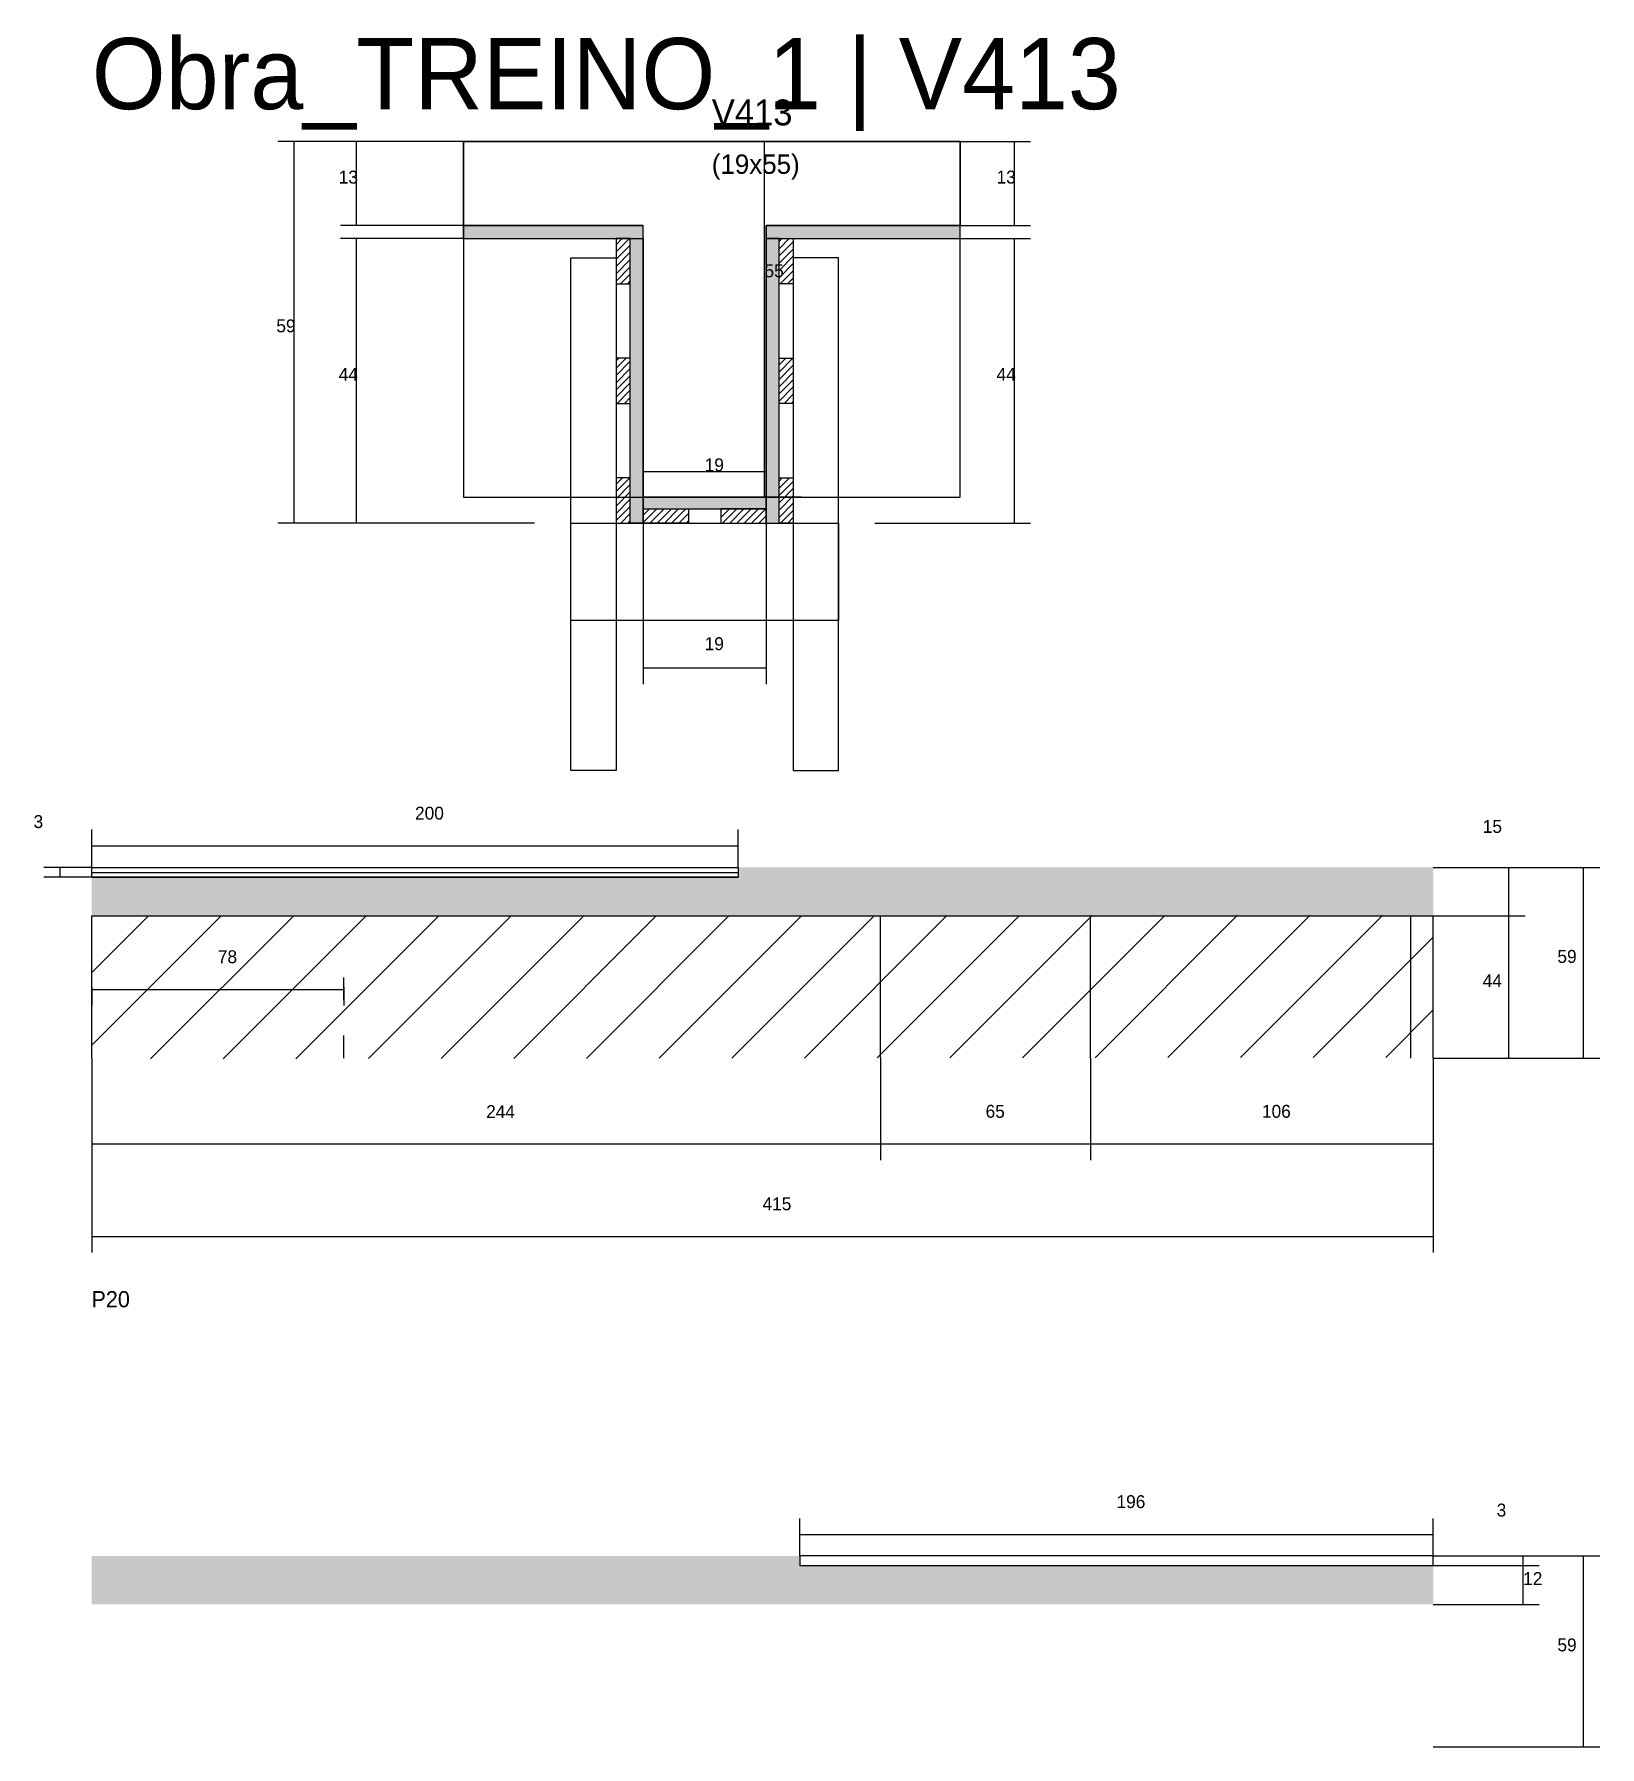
# Model space of a CAD drawing. Header units: metres. Extents: x -132 to 34800, y -36000 to 1848.
# Drawn here: x 5862 to 6346, y -5966 to -5437 of the extents above; entities that cross this region are included whole.
import ezdxf

# ---------------------------------------------------------------- set-up
doc = ezdxf.new("R2010")
doc.units = ezdxf.units.M
for name, color, linetype in [('CONCRETO', 251, 'Continuous'), ('COTA', 4, 'Continuous'), ('Cota Seção (2x)', 4, 'Continuous'), ('Hachura', 253, 'Continuous'), ('LABEL_ID', 3, 'Continuous'), ('Madeira', 126, 'Continuous'), ('NOMENCLATURA', 7, 'Continuous'), ('Painéis', 200, 'Continuous'), ('REAPROVEITAMENTO', 251, 'Continuous'), ('SARR_2.2x7', 40, 'Continuous'), ('SARR_3.5x7', 81, 'Continuous'), ('SARR_EDITAR', 141, 'Continuous'), ('Texto Seção', 7, 'Continuous')]:
    doc.layers.add(name, color=color, linetype=linetype)

msp = doc.modelspace()

# ---------------------------------------------------------------- texts
at = {"layer": 'COTA'}
for s, p in [('13', (5956.4, -5483)), ('13', (6159.9, -5483)), ('59', (5937.1, -5529)), ('44', (5956.4, -5544)), ('44', (6159.9, -5544)), ('19', (6069.6, -5627.3)), ('200', (5980, -5679.7)), ('3', (5862, -5682.3)), ('15', (6310.3, -5683.8)), ('78', (5919, -5724.1)), ('59', (6333.4, -5724)), ('44', (6310.3, -5731.5)), ('244', (6002, -5772)), ('65', (6156.5, -5771.9)), ('106', (6242, -5771.9)), ('415', (6087.5, -5800.5)), ('196', (6197, -5892.6)), ('3', (6314.6, -5895.2)), ('12', (6322.8, -5916.4)), ('59', (6333.4, -5936.9))]:
    msp.add_text(s, height=4, dxfattribs=at).set_placement(p)
at = {"layer": 'Cota Seção (2x)'}
for s, p in [('55', (6088.1, -5512)), ('19', (6069.6, -5572))]:
    msp.add_text(s, height=4, dxfattribs=at).set_placement(p)
at = {"layer": 'LABEL_ID'}
msp.add_text('Obra_TREINO_1 | V413', height=22, dxfattribs=at).set_placement((5880, -5460))
at = {"layer": 'NOMENCLATURA'}
msp.add_text('P20', height=5, dxfattribs=at).set_placement((5879.9, -5830.5))
at = {"layer": 'Texto Seção'}
for s, height, p in [('V413', 8, (6071.8, -5465)), ('(19x55)', 6, (6071.8, -5480))]:
    msp.add_text(s, height=height, dxfattribs=at).set_placement(p)

# ---------------------------------------------------------------- hatches: boundary and pattern name
at = {"layer": 'COTA'}
h = msp.add_hatch(dxfattribs=at)
h.set_pattern_fill('AR-CONC', scale=0.03)
h.paths.add_polyline_path([(6080, -5697.5), (5880, -5697.5), (5880, -5697.5), (5880, -5709.5), (5880, -5709.5), (6295, -5709.5), (6295, -5709.5), (6295, -5694.5), (6295, -5694.5), (6080, -5694.5), (6080, -5694.5), (6080, -5697.5)])
h = msp.add_hatch(dxfattribs=at)
h.set_pattern_fill('AR-CONC', scale=0.03)
h.paths.add_polyline_path([(6099, -5910.4), (6295, -5910.4), (6295, -5910.4), (6295, -5922.4), (6295, -5922.4), (5880, -5922.4), (5880, -5922.4), (5880, -5907.4), (5880, -5907.4), (6099, -5907.4), (6099, -5907.4), (6099, -5910.4)])
at = {"layer": 'Hachura'}
h = msp.add_hatch(color=8, dxfattribs=at)
h.dxf.hatch_style = 1
h.paths.add_polyline_path([(6050.6, -5500), (6050.6, -5496), (6050.6, -5496), (5995, -5496), (5995, -5496), (5995, -5500), (5995, -5500), (6050.6, -5500)])
h = msp.add_hatch(color=8, dxfattribs=at)
h.dxf.hatch_style = 1
h.paths.add_polyline_path([(6148.6, -5500), (6148.6, -5496), (6148.6, -5496), (6088.6, -5496), (6088.6, -5496), (6088.6, -5500), (6088.6, -5500), (6148.6, -5500)])
h = msp.add_hatch(dxfattribs=at)
h.set_pattern_fill('ANSI31', scale=0.5)
h.paths.add_polyline_path([(6042.2, -5514), (6046.6, -5514), (6046.6, -5514), (6046.6, -5500), (6046.6, -5500), (6042.2, -5500), (6042.2, -5500), (6042.2, -5514)])
h = msp.add_hatch(color=8, dxfattribs=at)
h.dxf.hatch_style = 1
h.paths.add_polyline_path([(6046.6, -5500), (6050.6, -5500), (6050.6, -5500), (6050.6, -5588), (6050.6, -5588), (6046.6, -5588), (6046.6, -5588), (6046.6, -5500)])
h = msp.add_hatch(color=8, dxfattribs=at)
h.dxf.hatch_style = 1
h.paths.add_polyline_path([(6092.6, -5498), (6088.6, -5498), (6088.6, -5498), (6088.6, -5588), (6088.6, -5588), (6092.6, -5588), (6092.6, -5588), (6092.6, -5498)])
h = msp.add_hatch(dxfattribs=at)
h.set_pattern_fill('ANSI31', scale=0.5)
h.paths.add_polyline_path([(6097, -5514), (6092.6, -5514), (6092.6, -5514), (6092.6, -5500), (6092.6, -5500), (6097, -5500), (6097, -5500), (6097, -5514)])
h = msp.add_hatch(dxfattribs=at)
h.set_pattern_fill('ANSI31', scale=0.5)
h.paths.add_polyline_path([(6042.2, -5551), (6046.6, -5551), (6046.6, -5551), (6046.6, -5537), (6046.6, -5537), (6042.2, -5537), (6042.2, -5537), (6042.2, -5551)])
h = msp.add_hatch(dxfattribs=at)
h.set_pattern_fill('ANSI31', scale=0.5)
h.paths.add_polyline_path([(6097, -5551), (6092.6, -5551), (6092.6, -5551), (6092.6, -5537), (6092.6, -5537), (6097, -5537), (6097, -5537), (6097, -5551)])
h = msp.add_hatch(dxfattribs=at)
h.set_pattern_fill('ANSI31', scale=0.5)
h.paths.add_polyline_path([(6042.2, -5588), (6046.6, -5588), (6046.6, -5588), (6046.6, -5574), (6046.6, -5574), (6042.2, -5574), (6042.2, -5574), (6042.2, -5588)])
h = msp.add_hatch(dxfattribs=at)
h.set_pattern_fill('ANSI31', scale=0.5)
h.paths.add_polyline_path([(6097, -5588), (6092.6, -5588), (6092.6, -5588), (6092.6, -5574), (6092.6, -5574), (6097, -5574), (6097, -5574), (6097, -5588)])
h = msp.add_hatch(color=8, dxfattribs=at)
h.dxf.hatch_style = 1
h.paths.add_polyline_path([(6088.6, -5583.6), (6088.6, -5580), (6088.6, -5580), (6050.6, -5580), (6050.6, -5580), (6050.6, -5583.6), (6050.6, -5583.6), (6088.6, -5583.6)])
h = msp.add_hatch(dxfattribs=at)
h.set_pattern_fill('ANSI31', scale=0.5)
h.paths.add_polyline_path([(6050.6, -5588), (6050.6, -5583.6), (6050.6, -5583.6), (6064.6, -5583.6), (6064.6, -5583.6), (6064.6, -5588), (6064.6, -5588), (6050.6, -5588)])
h = msp.add_hatch(dxfattribs=at)
h.set_pattern_fill('ANSI31', scale=0.5)
h.paths.add_polyline_path([(6088.6, -5588), (6088.6, -5583.6), (6088.6, -5583.6), (6074.6, -5583.6), (6074.6, -5583.6), (6074.6, -5588), (6074.6, -5588), (6088.6, -5588)])
at = {"layer": 'REAPROVEITAMENTO'}
h = msp.add_hatch(dxfattribs=at)
h.set_pattern_fill('ANSI31', scale=5)
h.paths.add_polyline_path([(6295, -5753.2), (6295, -5709.2), (6295, -5709.2), (5880, -5709.7), (5880, -5709.7), (5880, -5753.7), (5880, -5753.7), (6295, -5753.2)])

# ---------------------------------------------------------------- linework, layer by layer
at = {"layer": 'CONCRETO'}
for points in [[(5995, -5496), (5995, -5470), (6148.6, -5470), (6148.6, -5496), (6088.6, -5496), (6088.6, -5580), (6050.6, -5580), (6050.6, -5496)], [(5995, -5580), (6148.6, -5580), (6148.6, -5470), (5995, -5470)]]:
    msp.add_lwpolyline(points, close=True, dxfattribs=at)
at = {"layer": 'COTA'}
for p, q in [((5995, -5470), (5937.6, -5470)), ((5942.6, -5588), (5942.6, -5470)), ((5995, -5470), (5956.9, -5470)), ((5961.9, -5496), (5961.9, -5470)), ((6148.6, -5470), (6170.4, -5470)), ((6165.4, -5496), (6165.4, -5470)), ((5995, -5496), (5956.9, -5496)), ((6148.6, -5496), (6170.4, -5496)), ((5995, -5500), (5956.9, -5500)), ((5961.9, -5588), (5961.9, -5500)), ((6148.6, -5500), (6170.4, -5500)), ((6165.4, -5588), (6165.4, -5500)), ((6017, -5588), (5937.6, -5588)), ((6017, -5588), (5956.9, -5588)), ((6050.6, -5588), (6050.6, -5637.8)), ((6088.6, -5588), (6088.6, -5637.8)), ((6122.2, -5588), (6170.4, -5588)), ((6050.6, -5632.8), (6088.6, -5632.8)), ((5880, -5694.5), (5880, -5682.8)), ((6080, -5694.5), (6080, -5682.8)), ((5880, -5687.8), (6080, -5687.8)), ((5880, -5694.5), (5865.2, -5694.5)), ((5880, -5697.5), (5865.2, -5697.5)), ((5870.2, -5697.5), (5870.2, -5694.5)), ((6295, -5694.5), (6323.4, -5694.5)), ((6295, -5694.5), (6346.5, -5694.5)), ((6318.4, -5709.5), (6318.4, -5694.5)), ((6341.5, -5753.5), (6341.5, -5694.5)), ((6295, -5709.5), (6323.4, -5709.5)), ((6295, -5709.5), (6323.4, -5709.5)), ((6318.4, -5753.5), (6318.4, -5709.5)), ((5880, -5731.5), (5880, -5737.2)), ((5880, -5732.2), (5958, -5732.2)), ((5958, -5731.5), (5958, -5737.2)), ((5880, -5753.5), (5880, -5785)), ((5880, -5753.5), (5880, -5813.6)), ((6124, -5753.5), (6124, -5785)), ((6124, -5753.5), (6124, -5785)), ((6189, -5753.5), (6189, -5785)), ((6189, -5753.5), (6189, -5785)), ((6295, -5753.5), (6295, -5785)), ((6295, -5753.5), (6295, -5813.6)), ((6295, -5753.5), (6323.4, -5753.5)), ((6295, -5753.5), (6346.5, -5753.5)), ((5880, -5780), (6124, -5780)), ((6124, -5780), (6189, -5780)), ((6189, -5780), (6295, -5780)), ((5880, -5808.6), (6295, -5808.6)), ((6099, -5907.4), (6099, -5895.8)), ((6295, -5907.4), (6295, -5895.8)), ((6099, -5900.8), (6295, -5900.8)), ((6295, -5907.4), (6346.5, -5907.4)), ((6295, -5907.4), (6327.8, -5907.4)), ((6322.8, -5910.4), (6322.8, -5907.4)), ((6341.5, -5966.4), (6341.5, -5907.4)), ((6295, -5910.4), (6327.8, -5910.4)), ((6295, -5910.4), (6327.8, -5910.4)), ((6322.8, -5922.4), (6322.8, -5910.4)), ((6295, -5922.4), (6327.8, -5922.4)), ((6295, -5966.4), (6346.5, -5966.4))]:
    msp.add_line(p, q, dxfattribs=at)
at = {"layer": 'Cota Seção (2x)'}
for p, q in [((6099.6, -5470), (6083.1, -5470)), ((6088.1, -5580), (6088.1, -5470)), ((6050.6, -5588), (6050.6, -5567)), ((6088.6, -5588), (6088.6, -5567)), ((6050.6, -5572), (6088.6, -5572)), ((6099.6, -5580), (6083.1, -5580))]:
    msp.add_line(p, q, dxfattribs=at)
at = {"layer": 'Madeira'}
for points in [[(6042.2, -5514), (6046.6, -5514), (6046.6, -5500), (6042.2, -5500)], [(6097, -5514), (6092.6, -5514), (6092.6, -5500), (6097, -5500)], [(6042.2, -5551), (6046.6, -5551), (6046.6, -5537), (6042.2, -5537)], [(6097, -5551), (6092.6, -5551), (6092.6, -5537), (6097, -5537)], [(6042.2, -5588), (6046.6, -5588), (6046.6, -5574), (6042.2, -5574)], [(6097, -5588), (6092.6, -5588), (6092.6, -5574), (6097, -5574)], [(6050.6, -5588), (6050.6, -5583.6), (6064.6, -5583.6), (6064.6, -5588)], [(6088.6, -5588), (6088.6, -5583.6), (6074.6, -5583.6), (6074.6, -5588)]]:
    msp.add_lwpolyline(points, close=True, dxfattribs=at)
at = {"layer": 'Painéis'}
for p, q in [((5995, -5496), (6050.6, -5496)), ((5995, -5500), (5995, -5496)), ((6050.6, -5500), (6050.6, -5496)), ((6088.6, -5496), (6148.6, -5496)), ((6088.6, -5500), (6088.6, -5496)), ((6148.6, -5500), (6148.6, -5496)), ((6050.6, -5588), (6050.6, -5500)), ((6088.6, -5588), (6088.6, -5500)), ((6050.6, -5580), (6088.6, -5580)), ((6050.6, -5583.6), (6050.6, -5580)), ((6088.6, -5583.6), (6088.6, -5580)), ((5880, -5694.5), (6080, -5694.5)), ((5880, -5697.5), (6080, -5697.5)), ((5880, -5709.5), (6295, -5709.5)), ((5880, -5753.5), (5880, -5709.5)), ((6124, -5753.5), (6124, -5709.5)), ((6189, -5753.5), (6189, -5709.5)), ((6295, -5753.5), (6295, -5709.5))]:
    msp.add_line(p, q, dxfattribs=at)
for points in [[(6050.6, -5500), (6050.6, -5496), (5995, -5496), (5995, -5500)], [(6148.6, -5500), (6148.6, -5496), (6088.6, -5496), (6088.6, -5500)], [(6046.6, -5500), (6050.6, -5500), (6050.6, -5588), (6046.6, -5588)], [(6092.6, -5500), (6088.6, -5500), (6088.6, -5588), (6092.6, -5588)], [(6088.6, -5583.6), (6088.6, -5580), (6050.6, -5580), (6050.6, -5583.6)], [(5880, -5694.5), (6080, -5694.5), (6080, -5697.5), (5880, -5697.5)], [(6295, -5907.4), (6099, -5907.4), (6099, -5910.4), (6295, -5910.4)]]:
    msp.add_lwpolyline(points, close=True, dxfattribs=at)
at = {"layer": 'SARR_2.2x7'}
for p, q in [((6288.1, -5753.5), (6288.1, -5709.5)), ((5958, -5735.5), (5958, -5728.5)), ((5958, -5753.5), (5958, -5746.5))]:
    msp.add_line(p, q, dxfattribs=at)
at = {"layer": 'SARR_3.5x7'}
for points in [[(6028.2, -5506), (6042.2, -5506), (6042.2, -5664.5), (6028.2, -5664.5)], [(6111, -5506), (6097, -5506), (6097, -5664.5), (6111, -5664.5)], [(6028.2, -5588), (6111, -5588), (6111, -5618.1), (6028.2, -5618.1)]]:
    msp.add_lwpolyline(points, close=True, dxfattribs=at)
at = {"layer": 'SARR_EDITAR'}
msp.add_line((5880, -5696), (6080, -5696), dxfattribs=at)

msp.set_redraw_order([(e.dxf.handle, doc.entitydb.next_handle()) for e in msp.query("TEXT MTEXT ATTDEF DIMENSION ARC_DIMENSION")])  # texts and dimensions are drawn at this point

doc.saveas('drawing.dxf')
